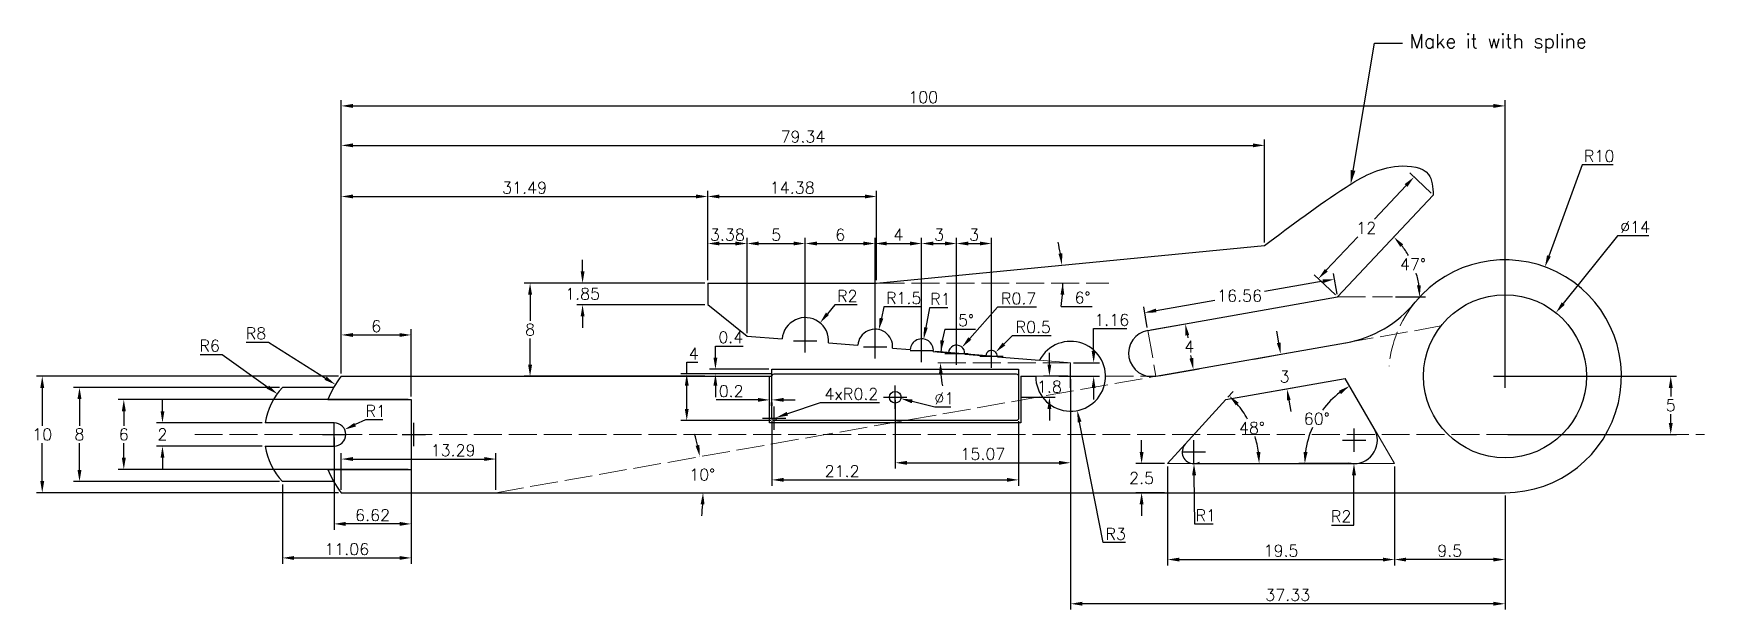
# Model space of a CAD drawing. Header units: millimetres. Extents: x 75 to 218, y 111 to 160.
import ezdxf
from ezdxf import colors
from ezdxf.entities.mleader import LeaderData, LeaderLine
from ezdxf.math import Vec2, Vec3

# ---------------------------------------------------------------- set-up
doc = ezdxf.new("R2010")
doc.units = ezdxf.units.MM
doc.linetypes.add('ACAD_ISO02W100', pattern=[15, 12, -3])
doc.layers.add('Dim', color=251, linetype='Continuous', lineweight=0)
doc.styles.get("Standard").update_dxf_attribs({"font": 'simplex.shx'})
doc.dimstyles.new('ISO-25', dxfattribs={"dimscale": 0.4, "dimtxt": 2.5, "dimasz": 2.5, "dimexe": 1.25, "dimexo": 0.625, "dimtad": 1, "dimtih": 1, "dimtoh": 1, "dimdsep": 46, "dimtxsty": 'Standard', "dimcen": 2.5, "dimadec": 0, "dimazin": 0, "dimtfac": 1, "dimtofl": 0, "dimtmove": 0, "dimatfit": 3, "dimfxl": 1, "dimarcsym": 0})

msp = doc.modelspace()

# ---------------------------------------------------------------- blocks, each defined once
blk = doc.blocks.new('*D64')
at = {"layer": 'Defpoints', "color": 0, "transparency": 16777216}
for p in [(201, 154.22), (101, 131), (201, 131)]:
    blk.add_point(p, dxfattribs=at)
at = {"layer": 'Dim', "color": 0, "lineweight": -2, "transparency": 16777216}
for p, q in [((101, 131.25), (101, 154.72)), ((102, 154.22), (200, 154.22)), ((201, 131.25), (201, 154.72))]:
    blk.add_line(p, q, dxfattribs=at)
at = {"layer": 'Dim', "color": 0, "transparency": 16777216}
for points in [[(102, 154.39), (102, 154.05), (101, 154.22)], [(200, 154.39), (200, 154.05), (201, 154.22)]]:
    blk.add_solid(points, dxfattribs=at)
at = {"layer": 'Dim', "color": 0, "transparency": 16777216, "insert": (151, 154.97), "char_height": 1, "attachment_point": 5}
blk.add_mtext('100', dxfattribs=at)
blk = doc.blocks.new('*D65')
at = {"layer": 'Defpoints', "color": 0, "transparency": 16777216}
for p in [(201, 131), (201, 126), (215.24, 126)]:
    blk.add_point(p, dxfattribs=at)
at = {"layer": 'Dim', "color": 0, "lineweight": -2, "transparency": 16777216}
for p, q in [((201.25, 131), (215.74, 131)), ((215.24, 130), (215.24, 129.25)), ((215.24, 127), (215.24, 127.75)), ((201.25, 126), (215.74, 126))]:
    blk.add_line(p, q, dxfattribs=at)
at = {"layer": 'Dim', "color": 0, "transparency": 16777216}
for points in [[(215.07, 130), (215.41, 130), (215.24, 131)], [(215.07, 127), (215.41, 127), (215.24, 126)]]:
    blk.add_solid(points, dxfattribs=at)
at = {"layer": 'Dim', "color": 0, "transparency": 16777216, "insert": (215.24, 128.5), "char_height": 1, "attachment_point": 5}
blk.add_mtext('5', dxfattribs=at)
blk = doc.blocks.new('*D66')
at = {"layer": 'Defpoints', "color": 0, "transparency": 16777216}
for p in [(204.43, 140.39), (201, 131)]:
    blk.add_point(p, dxfattribs=at)
at = {"layer": 'Dim', "color": 0, "lineweight": -2, "transparency": 16777216}
for p, q in [((207.63, 149.16), (204.77, 141.33)), ((210.3, 149.16), (207.63, 149.16)), ((200, 131), (202, 131)), ((201, 130), (201, 132))]:
    blk.add_line(p, q, dxfattribs=at)
at = {"layer": 'Dim', "color": 0, "transparency": 16777216}
blk.add_solid([(204.61, 141.39), (204.93, 141.28), (204.43, 140.39)], dxfattribs=at)
at = {"layer": 'Dim', "color": 0, "transparency": 16777216, "insert": (209.09, 149.91), "char_height": 1, "attachment_point": 5}
blk.add_mtext('R10', dxfattribs=at)
blk = doc.blocks.new('*D67')
at = {"layer": 'Defpoints', "color": 0, "transparency": 16777216}
for p in [(205.38, 136.46), (196.62, 125.54)]:
    blk.add_point(p, dxfattribs=at)
at = {"layer": 'Dim', "color": 0, "lineweight": -2, "transparency": 16777216}
for p, q in [((210.67, 143.07), (206, 137.24)), ((213.37, 143.07), (210.67, 143.07)), ((200, 131), (202, 131)), ((201, 130), (201, 132))]:
    blk.add_line(p, q, dxfattribs=at)
at = {"layer": 'Dim', "color": 0, "transparency": 16777216}
blk.add_solid([(205.87, 137.35), (206.13, 137.14), (205.38, 136.46)], dxfattribs=at)
at = {"layer": 'Dim', "color": 0, "transparency": 16777216, "insert": (212.18, 143.82), "char_height": 1, "attachment_point": 5}
blk.add_mtext('∅14', dxfattribs=at)
blk = doc.blocks.new('*D68')
at = {"layer": 'Defpoints', "color": 0, "transparency": 16777216}
for p in [(101, 131), (75.3, 121), (101, 121)]:
    blk.add_point(p, dxfattribs=at)
at = {"layer": 'Dim', "color": 0, "lineweight": -2, "transparency": 16777216}
for p, q in [((100.75, 131), (74.8, 131)), ((75.3, 130), (75.3, 126.75)), ((75.3, 122), (75.3, 125.25)), ((100.75, 121), (74.8, 121))]:
    blk.add_line(p, q, dxfattribs=at)
at = {"layer": 'Dim', "color": 0, "transparency": 16777216}
for points in [[(75.13, 130), (75.47, 130), (75.3, 131)], [(75.13, 122), (75.47, 122), (75.3, 121)]]:
    blk.add_solid(points, dxfattribs=at)
at = {"layer": 'Dim', "color": 0, "transparency": 16777216, "insert": (75.3, 126), "char_height": 1, "attachment_point": 5}
blk.add_mtext('10', dxfattribs=at)
blk = doc.blocks.new('*D70')
at = {"layer": 'Defpoints', "color": 0, "transparency": 16777216}
for p in [(107, 129), (82.31, 123), (107, 123)]:
    blk.add_point(p, dxfattribs=at)
at = {"layer": 'Dim', "color": 0, "lineweight": -2, "transparency": 16777216}
for p, q in [((106.75, 129), (81.81, 129)), ((82.31, 128), (82.31, 126.75)), ((82.31, 124), (82.31, 125.25)), ((106.75, 123), (81.81, 123))]:
    blk.add_line(p, q, dxfattribs=at)
at = {"layer": 'Dim', "color": 0, "transparency": 16777216}
for points in [[(82.14, 128), (82.48, 128), (82.31, 129)], [(82.14, 124), (82.48, 124), (82.31, 123)]]:
    blk.add_solid(points, dxfattribs=at)
at = {"layer": 'Dim', "color": 0, "transparency": 16777216, "insert": (82.31, 126), "char_height": 1, "attachment_point": 5}
blk.add_mtext('6', dxfattribs=at)
blk = doc.blocks.new('*D72')
at = {"layer": 'Defpoints', "color": 0, "transparency": 16777216}
for p in [(107, 134.55), (101, 131), (107, 129)]:
    blk.add_point(p, dxfattribs=at)
at = {"layer": 'Dim', "color": 0, "lineweight": -2, "transparency": 16777216}
for p, q in [((101, 131.25), (101, 135.05)), ((107, 129.25), (107, 135.05)), ((102, 134.55), (106, 134.55))]:
    blk.add_line(p, q, dxfattribs=at)
at = {"layer": 'Dim', "color": 0, "transparency": 16777216}
for points in [[(102, 134.71), (102, 134.38), (101, 134.55)], [(106, 134.71), (106, 134.38), (107, 134.55)]]:
    blk.add_solid(points, dxfattribs=at)
at = {"layer": 'Dim', "color": 0, "transparency": 16777216, "insert": (104, 135.3), "char_height": 1, "attachment_point": 5}
blk.add_mtext('6', dxfattribs=at)
blk = doc.blocks.new('*D74')
at = {"layer": 'Defpoints', "color": 0, "transparency": 16777216}
for p in [(100.49, 130.29), (107.24, 126)]:
    blk.add_point(p, dxfattribs=at)
at = {"layer": 'Dim', "color": 0, "lineweight": -2, "transparency": 16777216}
for p, q in [((92.83, 133.94), (94.75, 133.94)), ((94.75, 133.94), (99.65, 130.83)), ((107.24, 125), (107.24, 127)), ((106.24, 126), (108.24, 126))]:
    blk.add_line(p, q, dxfattribs=at)
at = {"layer": 'Dim', "color": 0, "transparency": 16777216}
blk.add_solid([(99.74, 130.97), (99.56, 130.69), (100.49, 130.29)], dxfattribs=at)
at = {"layer": 'Dim', "color": 0, "transparency": 16777216, "insert": (93.67, 134.69), "char_height": 1, "attachment_point": 5}
blk.add_mtext('R8', dxfattribs=at)
blk = doc.blocks.new('*D75')
at = {"layer": 'Defpoints', "color": 0, "transparency": 16777216}
for p in [(107, 123), (95.94, 121.96), (107, 115.4)]:
    blk.add_point(p, dxfattribs=at)
at = {"layer": 'Dim', "color": 0, "lineweight": -2, "transparency": 16777216}
for p, q in [((107, 122.75), (107, 114.9)), ((95.94, 121.71), (95.94, 114.9)), ((96.94, 115.4), (106, 115.4))]:
    blk.add_line(p, q, dxfattribs=at)
at = {"layer": 'Dim', "color": 0, "transparency": 16777216}
for points in [[(96.94, 115.56), (96.94, 115.23), (95.94, 115.4)], [(106, 115.56), (106, 115.23), (107, 115.4)]]:
    blk.add_solid(points, dxfattribs=at)
at = {"layer": 'Dim', "color": 0, "transparency": 16777216, "insert": (101.47, 116.15), "char_height": 1, "attachment_point": 5}
blk.add_mtext('11.06', dxfattribs=at)
blk = doc.blocks.new('*D77')
at = {"layer": 'Defpoints', "color": 0, "transparency": 16777216}
for p in [(78.5, 130.04), (95.94, 130.04), (95.94, 121.96)]:
    blk.add_point(p, dxfattribs=at)
at = {"layer": 'Dim', "color": 0, "lineweight": -2, "transparency": 16777216}
for p, q in [((95.69, 130.04), (78, 130.04)), ((78.5, 129.04), (78.5, 126.75)), ((78.5, 122.96), (78.5, 125.25)), ((95.69, 121.96), (78, 121.96))]:
    blk.add_line(p, q, dxfattribs=at)
at = {"layer": 'Dim', "color": 0, "transparency": 16777216}
for points in [[(78.33, 129.04), (78.67, 129.04), (78.5, 130.04)], [(78.33, 122.96), (78.67, 122.96), (78.5, 121.96)]]:
    blk.add_solid(points, dxfattribs=at)
at = {"layer": 'Dim', "color": 0, "transparency": 16777216, "insert": (78.5, 126), "char_height": 1, "attachment_point": 5}
blk.add_mtext('8', dxfattribs=at)
blk = doc.blocks.new('*D78')
at = {"layer": 'Defpoints', "color": 0, "transparency": 16777216}
for p in [(94.46, 127), (85.63, 125), (94.46, 125)]:
    blk.add_point(p, dxfattribs=at)
at = {"layer": 'Dim', "color": 0, "lineweight": -2, "transparency": 16777216}
for p, q in [((85.63, 128), (85.63, 129)), ((94.21, 127), (85.13, 127)), ((94.21, 125), (85.13, 125)), ((85.63, 124), (85.63, 123))]:
    blk.add_line(p, q, dxfattribs=at)
at = {"layer": 'Dim', "color": 0, "transparency": 16777216}
for points in [[(85.47, 128), (85.8, 128), (85.63, 127)], [(85.47, 124), (85.8, 124), (85.63, 125)]]:
    blk.add_solid(points, dxfattribs=at)
at = {"layer": 'Dim', "color": 0, "transparency": 16777216, "insert": (85.63, 126), "char_height": 1, "attachment_point": 5}
blk.add_mtext('2', dxfattribs=at)
blk = doc.blocks.new('*D79')
at = {"layer": 'Defpoints', "color": 0, "transparency": 16777216}
for p in [(95.49, 129.49), (100.38, 126)]:
    blk.add_point(p, dxfattribs=at)
at = {"layer": 'Dim', "color": 0, "lineweight": -2, "transparency": 16777216}
for p, q in [((88.88, 132.87), (90.75, 132.87)), ((90.75, 132.87), (94.68, 130.07)), ((100.38, 125), (100.38, 127)), ((99.38, 126), (101.38, 126))]:
    blk.add_line(p, q, dxfattribs=at)
at = {"layer": 'Dim', "color": 0, "transparency": 16777216}
blk.add_solid([(94.78, 130.2), (94.58, 129.93), (95.49, 129.49)], dxfattribs=at)
at = {"layer": 'Dim', "color": 0, "transparency": 16777216, "insert": (89.69, 133.62), "char_height": 1, "attachment_point": 5}
blk.add_mtext('R6', dxfattribs=at)
blk = doc.blocks.new('*D80')
at = {"layer": 'Defpoints', "color": 0, "transparency": 16777216}
for p in [(100.38, 126), (107, 126), (100.38, 118.32)]:
    blk.add_point(p, dxfattribs=at)
at = {"layer": 'Dim', "color": 0, "lineweight": -2, "transparency": 16777216}
for p, q in [((100.38, 125.75), (100.38, 117.82)), ((107, 125.75), (107, 117.82)), ((106, 118.32), (101.38, 118.32))]:
    blk.add_line(p, q, dxfattribs=at)
at = {"layer": 'Dim', "color": 0, "transparency": 16777216}
for points in [[(101.38, 118.49), (101.38, 118.15), (100.38, 118.32)], [(106, 118.49), (106, 118.15), (107, 118.32)]]:
    blk.add_solid(points, dxfattribs=at)
at = {"layer": 'Dim', "color": 0, "transparency": 16777216, "insert": (103.69, 119.07), "char_height": 1, "attachment_point": 5}
blk.add_mtext('6.62', dxfattribs=at)
blk = doc.blocks.new('*D81')
at = {"layer": 'Defpoints', "color": 0, "transparency": 16777216}
for p in [(101.28, 126.42), (100.38, 126)]:
    blk.add_point(p, dxfattribs=at)
at = {"layer": 'Dim', "color": 0, "lineweight": -2, "transparency": 16777216}
for p, q in [((100.38, 125), (100.38, 127)), ((103.09, 127.27), (102.19, 126.85)), ((104.58, 127.27), (103.09, 127.27)), ((99.38, 126), (101.38, 126))]:
    blk.add_line(p, q, dxfattribs=at)
at = {"layer": 'Dim', "color": 0, "transparency": 16777216}
blk.add_solid([(102.12, 127), (102.26, 126.69), (101.28, 126.42)], dxfattribs=at)
at = {"layer": 'Dim', "color": 0, "transparency": 16777216, "insert": (103.96, 128.02), "char_height": 1, "attachment_point": 5}
blk.add_mtext('R1', dxfattribs=at)
blk = doc.blocks.new('*D82')
at = {"layer": 'Defpoints', "color": 0, "transparency": 16777216}
for p in [(114.29, 123.89), (101, 121), (114.29, 121)]:
    blk.add_point(p, dxfattribs=at)
at = {"layer": 'Dim', "color": 0, "lineweight": -2, "transparency": 16777216}
for p, q in [((101, 121.25), (101, 124.39)), ((102, 123.89), (113.29, 123.89)), ((114.29, 121.25), (114.29, 124.39))]:
    blk.add_line(p, q, dxfattribs=at)
at = {"layer": 'Dim', "color": 0, "transparency": 16777216}
for points in [[(102, 124.06), (102, 123.73), (101, 123.89)], [(113.29, 124.06), (113.29, 123.73), (114.29, 123.89)]]:
    blk.add_solid(points, dxfattribs=at)
at = {"layer": 'Dim', "color": 0, "transparency": 16777216, "insert": (110.61, 124.64), "char_height": 1, "attachment_point": 5}
blk.add_mtext('13.29', dxfattribs=at)
blk = doc.blocks.new('*D83')
at = {"layer": 'Defpoints', "color": 0, "transparency": 16777216}
for p in [(171, 131), (101, 121), (114.29, 121), (132.05, 122.03), (201, 121)]:
    blk.add_point(p, dxfattribs=at)
at = {"layer": 'Dim', "color": 0, "lineweight": -2, "transparency": 16777216}
for start, end in [(13.2213, 16.4426), (353.5574, 356.7787)]:
    blk.add_arc((114.29, 121), 17.79, start, end, dxfattribs=at)
at = {"layer": 'Dim', "color": 0, "transparency": 16777216}
for points in [[(131.77, 125.1), (131.44, 125.03), (131.81, 124.09)], [(131.88, 120.01), (132.21, 120), (132.08, 121)]]:
    blk.add_solid(points, dxfattribs=at)
at = {"layer": 'Dim', "color": 0, "transparency": 16777216, "insert": (132.01, 122.55), "char_height": 1, "attachment_point": 5}
blk.add_mtext('10°', dxfattribs=at)
blk = doc.blocks.new('*D84')
at = {"layer": 'Defpoints', "color": 0, "transparency": 16777216}
for p in [(132.49, 139), (117.22, 131), (132.49, 131)]:
    blk.add_point(p, dxfattribs=at)
at = {"layer": 'Dim', "color": 0, "lineweight": -2, "transparency": 16777216}
for p, q in [((132.24, 139), (116.72, 139)), ((117.22, 138), (117.22, 135.75)), ((117.22, 132), (117.22, 134.25)), ((132.24, 131), (116.72, 131))]:
    blk.add_line(p, q, dxfattribs=at)
at = {"layer": 'Dim', "color": 0, "transparency": 16777216}
for points in [[(117.05, 138), (117.39, 138), (117.22, 139)], [(117.05, 132), (117.39, 132), (117.22, 131)]]:
    blk.add_solid(points, dxfattribs=at)
at = {"layer": 'Dim', "color": 0, "transparency": 16777216, "insert": (117.22, 135), "char_height": 1, "attachment_point": 5}
blk.add_mtext('8', dxfattribs=at)
blk = doc.blocks.new('*D85')
at = {"layer": 'Defpoints', "color": 0, "transparency": 16777216}
for p in [(170.31, 134.94), (171, 131), (174.22, 131.57)]:
    blk.add_point(p, dxfattribs=at)
at = {"layer": 'Dim', "color": 0, "lineweight": -2, "transparency": 16777216}
for p, q in [((170.55, 134.98), (174.02, 135.59)), ((173.7, 134.52), (173.74, 134.29)), ((174.05, 132.55), (174, 132.79)), ((171.25, 131.04), (174.71, 131.65))]:
    blk.add_line(p, q, dxfattribs=at)
at = {"layer": 'Dim', "color": 0, "transparency": 16777216}
for points in [[(173.86, 134.55), (173.53, 134.49), (173.52, 135.51)], [(174.21, 132.58), (173.88, 132.52), (174.22, 131.57)]]:
    blk.add_solid(points, dxfattribs=at)
at = {"layer": 'Dim', "color": 0, "transparency": 16777216, "insert": (173.87, 133.54), "char_height": 1, "attachment_point": 5}
blk.add_mtext('4', dxfattribs=at)
blk = doc.blocks.new('*D86')
at = {"layer": 'Defpoints', "color": 0, "transparency": 16777216}
for p in [(186.34, 139.34), (186.61, 137.81), (170.31, 134.94)]:
    blk.add_point(p, dxfattribs=at)
at = {"layer": 'Dim', "color": 0, "lineweight": -2, "transparency": 16777216}
for p, q in [((186.57, 138.06), (186.25, 139.84)), ((185.36, 139.17), (180.32, 138.28)), ((170.26, 135.19), (169.95, 136.96)), ((171.02, 136.64), (176.06, 137.53))]:
    blk.add_line(p, q, dxfattribs=at)
at = {"layer": 'Dim', "color": 0, "transparency": 16777216}
for points in [[(185.33, 139.33), (185.39, 139.01), (186.34, 139.34)], [(170.99, 136.81), (171.05, 136.48), (170.04, 136.47)]]:
    blk.add_solid(points, dxfattribs=at)
at = {"layer": 'Dim', "color": 0, "transparency": 16777216, "insert": (178.19, 137.91), "char_height": 1, "attachment_point": 5}
blk.add_mtext('16.56', dxfattribs=at)
blk = doc.blocks.new('*D87')
at = {"layer": 'Defpoints', "color": 0, "transparency": 16777216}
for p in [(194.83, 146.56), (193.41, 139.71), (186.61, 137.81), (186.61, 137.81), (191.34, 137.81)]:
    blk.add_point(p, dxfattribs=at)
at = {"layer": 'Dim', "color": 0, "lineweight": -2, "transparency": 16777216}
blk.add_line((191.59, 137.81), (194.17, 137.81), dxfattribs=at)
for start, end in [(30.2025, 38.6312), (8.1247, 16.8898)]:
    blk.add_arc((186.61, 137.81), 7.06, start, end, dxfattribs=at)
at = {"layer": 'Dim', "color": 0, "transparency": 16777216}
for points in [[(192, 142.11), (192.25, 142.33), (191.45, 142.96)], [(193.76, 138.82), (193.43, 138.8), (193.67, 137.81)]]:
    blk.add_solid(points, dxfattribs=at)
at = {"layer": 'Dim', "color": 0, "transparency": 16777216, "insert": (193.09, 140.61), "char_height": 1, "attachment_point": 5}
blk.add_mtext('47°', dxfattribs=at)
blk = doc.blocks.new('*D88')
at = {"layer": 'Defpoints', "color": 0, "transparency": 16777216}
for p in [(193.18, 148.11), (194.83, 146.56), (186.61, 137.81)]:
    blk.add_point(p, dxfattribs=at)
at = {"layer": 'Dim', "color": 0, "lineweight": -2, "transparency": 16777216}
for p, q in [((194.65, 146.73), (192.81, 148.46)), ((192.49, 147.38), (189.77, 144.49)), ((185.64, 140.1), (188.36, 142.99)), ((186.43, 137.99), (184.59, 139.71))]:
    blk.add_line(p, q, dxfattribs=at)
at = {"layer": 'Dim', "color": 0, "transparency": 16777216}
for points in [[(192.37, 147.5), (192.61, 147.27), (193.18, 148.11)], [(185.52, 140.21), (185.76, 139.99), (184.95, 139.37)]]:
    blk.add_solid(points, dxfattribs=at)
at = {"layer": 'Dim', "color": 0, "transparency": 16777216, "insert": (189.07, 143.74), "char_height": 1, "attachment_point": 5}
blk.add_mtext('12', dxfattribs=at)
blk = doc.blocks.new('*D89')
at = {"layer": 'Defpoints', "color": 0, "transparency": 16777216}
for p in [(132.49, 146.44), (132.49, 139), (101, 131)]:
    blk.add_point(p, dxfattribs=at)
at = {"layer": 'Dim', "color": 0, "lineweight": -2, "transparency": 16777216}
for p, q in [((101, 131.25), (101, 146.94)), ((132.49, 139.25), (132.49, 146.94)), ((102, 146.44), (131.49, 146.44))]:
    blk.add_line(p, q, dxfattribs=at)
at = {"layer": 'Dim', "color": 0, "transparency": 16777216}
for points in [[(102, 146.61), (102, 146.28), (101, 146.44)], [(131.49, 146.61), (131.49, 146.28), (132.49, 146.44)]]:
    blk.add_solid(points, dxfattribs=at)
at = {"layer": 'Dim', "color": 0, "transparency": 16777216, "insert": (116.75, 147.19), "char_height": 1, "attachment_point": 5}
blk.add_mtext('31.49', dxfattribs=at)
blk = doc.blocks.new('*D90')
at = {"layer": 'Defpoints', "color": 0, "transparency": 16777216}
for p in [(132.49, 139), (121.73, 137.15), (132.49, 137.15)]:
    blk.add_point(p, dxfattribs=at)
at = {"layer": 'Dim', "color": 0, "lineweight": -2, "transparency": 16777216}
for p, q in [((121.73, 140), (121.73, 141)), ((132.24, 139), (121.23, 139)), ((132.24, 137.15), (121.23, 137.15)), ((121.73, 136.15), (121.73, 135.15))]:
    blk.add_line(p, q, dxfattribs=at)
at = {"layer": 'Dim', "color": 0, "transparency": 16777216}
for points in [[(121.57, 140), (121.9, 140), (121.73, 139)], [(121.57, 136.15), (121.9, 136.15), (121.73, 137.15)]]:
    blk.add_solid(points, dxfattribs=at)
at = {"layer": 'Dim', "color": 0, "transparency": 16777216, "insert": (121.73, 138.08), "char_height": 1, "attachment_point": 5}
blk.add_mtext('1.85', dxfattribs=at)
blk = doc.blocks.new('*D91')
at = {"layer": 'Defpoints', "color": 0, "transparency": 16777216}
for p in [(147, 146.44), (132.49, 139), (147, 139)]:
    blk.add_point(p, dxfattribs=at)
at = {"layer": 'Dim', "color": 0, "lineweight": -2, "transparency": 16777216}
for p, q in [((132.49, 139.25), (132.49, 146.94)), ((147, 139.25), (147, 146.94)), ((133.49, 146.44), (146, 146.44))]:
    blk.add_line(p, q, dxfattribs=at)
at = {"layer": 'Dim', "color": 0, "transparency": 16777216}
for points in [[(133.49, 146.61), (133.49, 146.28), (132.49, 146.44)], [(146, 146.61), (146, 146.28), (147, 146.44)]]:
    blk.add_solid(points, dxfattribs=at)
at = {"layer": 'Dim', "color": 0, "transparency": 16777216, "insert": (139.75, 147.19), "char_height": 1, "attachment_point": 5}
blk.add_mtext('14.38', dxfattribs=at)
blk = doc.blocks.new('*D93')
at = {"layer": 'Defpoints', "color": 0, "transparency": 16777216}
for p in [(180.34, 142.24), (162.96, 140.03), (147, 139), (147, 139), (166.94, 139)]:
    blk.add_point(p, dxfattribs=at)
at = {"layer": 'Dim', "color": 0, "lineweight": -2, "transparency": 16777216}
blk.add_line((162.87, 137), (165.51, 137), dxfattribs=at)
for start, end in [(9.1404, 12.7231), (352.831, 0), (352.8345, 356.4173)]:
    blk.add_arc((147, 139), 15.99, start, end, dxfattribs=at)
at = {"layer": 'Dim', "color": 0, "transparency": 16777216}
for points in [[(162.96, 141.56), (162.63, 141.52), (162.92, 140.55)], [(162.8, 138.01), (163.13, 138), (162.99, 139)]]:
    blk.add_solid(points, dxfattribs=at)
at = {"layer": 'Dim', "color": 0, "transparency": 16777216, "insert": (164.69, 137.75), "char_height": 1, "attachment_point": 5}
blk.add_mtext('6°', dxfattribs=at)
blk = doc.blocks.new('*D94')
at = {"layer": 'Defpoints', "color": 0, "transparency": 16777216}
for p in [(180.34, 150.83), (180.34, 142.24), (101, 131)]:
    blk.add_point(p, dxfattribs=at)
at = {"layer": 'Dim', "color": 0, "lineweight": -2, "transparency": 16777216}
for p, q in [((101, 131.25), (101, 151.33)), ((102, 150.83), (179.34, 150.83)), ((180.34, 142.49), (180.34, 151.33))]:
    blk.add_line(p, q, dxfattribs=at)
at = {"layer": 'Dim', "color": 0, "transparency": 16777216}
for points in [[(102, 151), (102, 150.67), (101, 150.83)], [(179.34, 151), (179.34, 150.67), (180.34, 150.83)]]:
    blk.add_solid(points, dxfattribs=at)
at = {"layer": 'Dim', "color": 0, "transparency": 16777216, "insert": (140.67, 151.58), "char_height": 1, "attachment_point": 5}
blk.add_mtext('79.34', dxfattribs=at)
blk = doc.blocks.new('*D95')
at = {"layer": 'Defpoints', "color": 0, "transparency": 16777216}
for p in [(135.87, 142.4), (132.49, 139), (135.87, 134.45)]:
    blk.add_point(p, dxfattribs=at)
at = {"layer": 'Dim', "color": 0, "lineweight": -2, "transparency": 16777216}
for p, q in [((132.49, 139.25), (132.49, 142.9)), ((133.49, 142.4), (134.87, 142.4)), ((135.87, 134.7), (135.87, 142.9))]:
    blk.add_line(p, q, dxfattribs=at)
at = {"layer": 'Dim', "color": 0, "transparency": 16777216}
for points in [[(133.49, 142.57), (133.49, 142.24), (132.49, 142.4)], [(134.87, 142.57), (134.87, 142.24), (135.87, 142.4)]]:
    blk.add_solid(points, dxfattribs=at)
at = {"layer": 'Dim', "color": 0, "transparency": 16777216, "insert": (134.18, 143.15), "char_height": 1, "attachment_point": 5}
blk.add_mtext('3.38', dxfattribs=at)
blk = doc.blocks.new('*D96')
at = {"layer": 'Defpoints', "color": 0, "transparency": 16777216}
for p in [(163.67, 131), (201, 121), (163.67, 111.46)]:
    blk.add_point(p, dxfattribs=at)
at = {"layer": 'Dim', "color": 0, "lineweight": -2, "transparency": 16777216}
for p, q in [((163.67, 130.75), (163.67, 110.96)), ((201, 120.75), (201, 110.96)), ((200, 111.46), (164.67, 111.46))]:
    blk.add_line(p, q, dxfattribs=at)
at = {"layer": 'Dim', "color": 0, "transparency": 16777216}
for points in [[(164.67, 111.63), (164.67, 111.3), (163.67, 111.46)], [(200, 111.63), (200, 111.3), (201, 111.46)]]:
    blk.add_solid(points, dxfattribs=at)
at = {"layer": 'Dim', "color": 0, "transparency": 16777216, "insert": (182.33, 112.21), "char_height": 1, "attachment_point": 5}
blk.add_mtext('37.33', dxfattribs=at)
blk = doc.blocks.new('*D97')
at = {"layer": 'Defpoints', "color": 0, "transparency": 16777216}
for p in [(163.67, 131), (164.25, 128.06)]:
    blk.add_point(p, dxfattribs=at)
at = {"layer": 'Dim', "color": 0, "lineweight": -2, "transparency": 16777216}
for p, q in [((162.67, 131), (164.67, 131)), ((163.67, 130), (163.67, 132)), ((166.46, 116.71), (164.44, 127.07)), ((168.38, 116.71), (166.46, 116.71))]:
    blk.add_line(p, q, dxfattribs=at)
at = {"layer": 'Dim', "color": 0, "transparency": 16777216}
blk.add_solid([(164.6, 127.11), (164.27, 127.04), (164.25, 128.06)], dxfattribs=at)
at = {"layer": 'Dim', "color": 0, "transparency": 16777216, "insert": (167.54, 117.46), "char_height": 1, "attachment_point": 5}
blk.add_mtext('R3', dxfattribs=at)
blk = doc.blocks.new('*D98')
at = {"layer": 'Defpoints', "color": 0, "transparency": 16777216}
for p in [(163.67, 132.16), (163.67, 131), (165.65, 131)]:
    blk.add_point(p, dxfattribs=at)
at = {"layer": 'Dim', "color": 0, "lineweight": -2, "transparency": 16777216}
for p, q in [((165.65, 133.16), (165.65, 135.09)), ((165.65, 135.09), (168.51, 135.09)), ((163.92, 132.16), (166.15, 132.16)), ((163.92, 131), (166.15, 131)), ((165.65, 130), (165.65, 129))]:
    blk.add_line(p, q, dxfattribs=at)
at = {"layer": 'Dim', "color": 0, "transparency": 16777216}
for points in [[(165.48, 133.16), (165.81, 133.16), (165.65, 132.16)], [(165.48, 130), (165.81, 130), (165.65, 131)]]:
    blk.add_solid(points, dxfattribs=at)
at = {"layer": 'Dim', "color": 0, "transparency": 16777216, "insert": (167.21, 135.84), "char_height": 1, "attachment_point": 5}
blk.add_mtext('1.16', dxfattribs=at)
blk = doc.blocks.new('*D100')
at = {"layer": 'Defpoints', "color": 0, "transparency": 16777216}
for p in [(151.74, 132.16), (152.48, 132.47), (157.37, 132.68), (161.01, 132.38), (163.67, 132.16)]:
    blk.add_point(p, dxfattribs=at)
at = {"layer": 'Dim', "color": 0, "lineweight": -2, "transparency": 16777216}
for p, q in [((152.86, 135.05), (155.5, 135.05)), ((157.12, 132.7), (152.02, 133.12))]:
    blk.add_line(p, q, dxfattribs=at)
for start, end in [(165.045, 175.2964), (165.0553, 170.1758), (185.1206, 190.2411)]:
    blk.add_arc((163.67, 132.16), 11.19, start, end, dxfattribs=at)
at = {"layer": 'Dim', "color": 0, "transparency": 16777216}
for points in [[(152.81, 134.05), (152.48, 134.09), (152.51, 133.08)], [(152.35, 131.16), (152.69, 131.17), (152.48, 132.16)]]:
    blk.add_solid(points, dxfattribs=at)
at = {"layer": 'Dim', "color": 0, "transparency": 16777216, "insert": (154.68, 135.8), "char_height": 1, "attachment_point": 5}
blk.add_mtext('5°', dxfattribs=at)
blk = doc.blocks.new('*D101')
at = {"layer": 'Defpoints', "color": 0, "transparency": 16777216}
for p in [(140.87, 142.4), (135.87, 134.45), (140.87, 134.04)]:
    blk.add_point(p, dxfattribs=at)
at = {"layer": 'Dim', "color": 0, "lineweight": -2, "transparency": 16777216}
for p, q in [((135.87, 134.7), (135.87, 142.9)), ((136.87, 142.4), (139.87, 142.4)), ((140.87, 134.29), (140.87, 142.9))]:
    blk.add_line(p, q, dxfattribs=at)
at = {"layer": 'Dim', "color": 0, "transparency": 16777216}
for points in [[(136.87, 142.57), (136.87, 142.24), (135.87, 142.4)], [(139.87, 142.57), (139.87, 142.24), (140.87, 142.4)]]:
    blk.add_solid(points, dxfattribs=at)
at = {"layer": 'Dim', "color": 0, "transparency": 16777216, "insert": (138.37, 143.15), "char_height": 1, "attachment_point": 5}
blk.add_mtext('5', dxfattribs=at)
blk = doc.blocks.new('*D102')
at = {"layer": 'Defpoints', "color": 0, "transparency": 16777216}
for p in [(146.87, 142.4), (140.87, 134.04), (146.87, 133.54)]:
    blk.add_point(p, dxfattribs=at)
at = {"layer": 'Dim', "color": 0, "lineweight": -2, "transparency": 16777216}
for p, q in [((140.87, 134.29), (140.87, 142.9)), ((141.87, 142.4), (145.87, 142.4)), ((146.87, 133.79), (146.87, 142.9))]:
    blk.add_line(p, q, dxfattribs=at)
at = {"layer": 'Dim', "color": 0, "transparency": 16777216}
for points in [[(141.87, 142.57), (141.87, 142.24), (140.87, 142.4)], [(145.87, 142.57), (145.87, 142.24), (146.87, 142.4)]]:
    blk.add_solid(points, dxfattribs=at)
at = {"layer": 'Dim', "color": 0, "transparency": 16777216, "insert": (143.87, 143.15), "char_height": 1, "attachment_point": 5}
blk.add_mtext('6', dxfattribs=at)
blk = doc.blocks.new('*D103')
at = {"layer": 'Defpoints', "color": 0, "transparency": 16777216}
for p in [(150.87, 142.4), (146.87, 133.54), (150.87, 133.22)]:
    blk.add_point(p, dxfattribs=at)
at = {"layer": 'Dim', "color": 0, "lineweight": -2, "transparency": 16777216}
for p, q in [((146.87, 133.79), (146.87, 142.9)), ((147.87, 142.4), (149.87, 142.4)), ((150.87, 133.47), (150.87, 142.9))]:
    blk.add_line(p, q, dxfattribs=at)
at = {"layer": 'Dim', "color": 0, "transparency": 16777216}
for points in [[(147.87, 142.57), (147.87, 142.24), (146.87, 142.4)], [(149.87, 142.57), (149.87, 142.24), (150.87, 142.4)]]:
    blk.add_solid(points, dxfattribs=at)
at = {"layer": 'Dim', "color": 0, "transparency": 16777216, "insert": (148.87, 143.15), "char_height": 1, "attachment_point": 5}
blk.add_mtext('4', dxfattribs=at)
blk = doc.blocks.new('*D104')
at = {"layer": 'Defpoints', "color": 0, "transparency": 16777216}
for p in [(153.87, 142.4), (150.87, 133.22), (153.87, 132.97)]:
    blk.add_point(p, dxfattribs=at)
at = {"layer": 'Dim', "color": 0, "lineweight": -2, "transparency": 16777216}
for p, q in [((150.87, 133.47), (150.87, 142.9)), ((151.87, 142.4), (152.87, 142.4)), ((153.87, 133.22), (153.87, 142.9))]:
    blk.add_line(p, q, dxfattribs=at)
at = {"layer": 'Dim', "color": 0, "transparency": 16777216}
for points in [[(151.87, 142.57), (151.87, 142.24), (150.87, 142.4)], [(152.87, 142.57), (152.87, 142.24), (153.87, 142.4)]]:
    blk.add_solid(points, dxfattribs=at)
at = {"layer": 'Dim', "color": 0, "transparency": 16777216, "insert": (152.37, 143.15), "char_height": 1, "attachment_point": 5}
blk.add_mtext('3', dxfattribs=at)
blk = doc.blocks.new('*D105')
at = {"layer": 'Defpoints', "color": 0, "transparency": 16777216}
for p in [(156.87, 142.4), (153.87, 132.97), (156.87, 132.72)]:
    blk.add_point(p, dxfattribs=at)
at = {"layer": 'Dim', "color": 0, "lineweight": -2, "transparency": 16777216}
for p, q in [((153.87, 133.22), (153.87, 142.9)), ((154.87, 142.4), (155.87, 142.4)), ((156.87, 132.97), (156.87, 142.9))]:
    blk.add_line(p, q, dxfattribs=at)
at = {"layer": 'Dim', "color": 0, "transparency": 16777216}
for points in [[(154.87, 142.57), (154.87, 142.24), (153.87, 142.4)], [(155.87, 142.57), (155.87, 142.24), (156.87, 142.4)]]:
    blk.add_solid(points, dxfattribs=at)
at = {"layer": 'Dim', "color": 0, "transparency": 16777216, "insert": (155.37, 143.15), "char_height": 1, "attachment_point": 5}
blk.add_mtext('3', dxfattribs=at)
blk = doc.blocks.new('*D106')
at = {"layer": 'Defpoints', "color": 0, "transparency": 16777216}
for p in [(142.14, 135.59), (140.87, 134.04)]:
    blk.add_point(p, dxfattribs=at)
at = {"layer": 'Dim', "color": 0, "lineweight": -2, "transparency": 16777216}
for p, q in [((143.4, 137.14), (142.77, 136.36)), ((145.32, 137.14), (143.4, 137.14)), ((140.87, 133.04), (140.87, 135.04)), ((139.87, 134.04), (141.87, 134.04))]:
    blk.add_line(p, q, dxfattribs=at)
at = {"layer": 'Dim', "color": 0, "transparency": 16777216}
blk.add_solid([(142.64, 136.47), (142.9, 136.26), (142.14, 135.59)], dxfattribs=at)
at = {"layer": 'Dim', "color": 0, "transparency": 16777216, "insert": (144.48, 137.89), "char_height": 1, "attachment_point": 5}
blk.add_mtext('R2', dxfattribs=at)
blk = doc.blocks.new('*D107')
at = {"layer": 'Defpoints', "color": 0, "transparency": 16777216}
for p in [(147.2, 135.01), (146.87, 133.54)]:
    blk.add_point(p, dxfattribs=at)
at = {"layer": 'Dim', "color": 0, "lineweight": -2, "transparency": 16777216}
for p, q in [((147.63, 136.96), (147.41, 135.99)), ((150.79, 136.96), (147.63, 136.96)), ((146.87, 132.54), (146.87, 134.54)), ((145.87, 133.54), (147.87, 133.54))]:
    blk.add_line(p, q, dxfattribs=at)
at = {"layer": 'Dim', "color": 0, "transparency": 16777216}
blk.add_solid([(147.25, 136.02), (147.58, 135.95), (147.2, 135.01)], dxfattribs=at)
at = {"layer": 'Dim', "color": 0, "transparency": 16777216, "insert": (149.33, 137.71), "char_height": 1, "attachment_point": 5}
blk.add_mtext('R1.5', dxfattribs=at)
blk = doc.blocks.new('*D108')
at = {"layer": 'Defpoints', "color": 0, "transparency": 16777216}
for p in [(151.05, 134.2), (150.87, 133.22)]:
    blk.add_point(p, dxfattribs=at)
at = {"layer": 'Dim', "color": 0, "lineweight": -2, "transparency": 16777216}
for p, q in [((151.53, 136.89), (151.23, 135.18)), ((153.11, 136.89), (151.53, 136.89)), ((150.87, 132.22), (150.87, 134.22)), ((149.87, 133.22), (151.87, 133.22))]:
    blk.add_line(p, q, dxfattribs=at)
at = {"layer": 'Dim', "color": 0, "transparency": 16777216}
blk.add_solid([(151.06, 135.21), (151.39, 135.16), (151.05, 134.2)], dxfattribs=at)
at = {"layer": 'Dim', "color": 0, "transparency": 16777216, "insert": (152.49, 137.64), "char_height": 1, "attachment_point": 5}
blk.add_mtext('R1', dxfattribs=at)
blk = doc.blocks.new('*D109')
at = {"layer": 'Defpoints', "color": 0, "transparency": 16777216}
for p in [(153.87, 132.97), (154.34, 133.49)]:
    blk.add_point(p, dxfattribs=at)
at = {"layer": 'Dim', "color": 0, "lineweight": -2, "transparency": 16777216}
for p, q in [((157.4, 136.93), (155.01, 134.24)), ((160.75, 136.93), (157.4, 136.93)), ((153.87, 131.97), (153.87, 133.97)), ((152.87, 132.97), (154.87, 132.97))]:
    blk.add_line(p, q, dxfattribs=at)
at = {"layer": 'Dim', "color": 0, "transparency": 16777216}
blk.add_solid([(154.88, 134.35), (155.13, 134.13), (154.34, 133.49)], dxfattribs=at)
at = {"layer": 'Dim', "color": 0, "transparency": 16777216, "insert": (159.2, 137.68), "char_height": 1, "attachment_point": 5}
blk.add_mtext('R0.7', dxfattribs=at)
blk = doc.blocks.new('*D110')
at = {"layer": 'Defpoints', "color": 0, "transparency": 16777216}
for p in [(156.87, 132.72), (157.23, 133.07)]:
    blk.add_point(p, dxfattribs=at)
at = {"layer": 'Dim', "color": 0, "lineweight": -2, "transparency": 16777216}
for p, q in [((156.87, 131.72), (156.87, 133.72)), ((158.66, 134.47), (157.94, 133.77)), ((162, 134.47), (158.66, 134.47)), ((155.87, 132.72), (157.87, 132.72))]:
    blk.add_line(p, q, dxfattribs=at)
at = {"layer": 'Dim', "color": 0, "transparency": 16777216}
blk.add_solid([(157.83, 133.89), (158.06, 133.65), (157.23, 133.07)], dxfattribs=at)
at = {"layer": 'Dim', "color": 0, "transparency": 16777216, "insert": (160.46, 135.22), "char_height": 1, "attachment_point": 5}
blk.add_mtext('R0.5', dxfattribs=at)
blk = doc.blocks.new('*D111')
at = {"layer": 'Defpoints', "color": 0, "transparency": 16777216}
for p in [(138, 127.4), (159.2, 127.4), (159.2, 122.1)]:
    blk.add_point(p, dxfattribs=at)
at = {"layer": 'Dim', "color": 0, "lineweight": -2, "transparency": 16777216}
for p, q in [((138, 127.15), (138, 121.6)), ((159.2, 127.15), (159.2, 121.6)), ((139, 122.1), (158.2, 122.1))]:
    blk.add_line(p, q, dxfattribs=at)
at = {"layer": 'Dim', "color": 0, "transparency": 16777216}
for points in [[(139, 122.27), (139, 121.94), (138, 122.1)], [(158.2, 122.27), (158.2, 121.94), (159.2, 122.1)]]:
    blk.add_solid(points, dxfattribs=at)
at = {"layer": 'Dim', "color": 0, "transparency": 16777216, "insert": (144.03, 122.85), "char_height": 1, "attachment_point": 5}
blk.add_mtext('21.2', dxfattribs=at)
blk = doc.blocks.new('*D112')
at = {"layer": 'Defpoints', "color": 0, "transparency": 16777216}
for p in [(137.8, 129), (138, 129), (138, 128.97)]:
    blk.add_point(p, dxfattribs=at)
at = {"layer": 'Dim', "color": 0, "lineweight": -2, "transparency": 16777216}
for p, q in [((136.8, 128.97), (133.2, 128.97)), ((137.8, 128.75), (137.8, 128.47)), ((138, 128.75), (138, 128.47)), ((139, 128.97), (140, 128.97))]:
    blk.add_line(p, q, dxfattribs=at)
at = {"layer": 'Dim', "color": 0, "transparency": 16777216}
for points in [[(136.8, 129.14), (136.8, 128.81), (137.8, 128.97)], [(139, 129.14), (139, 128.81), (138, 128.97)]]:
    blk.add_solid(points, dxfattribs=at)
at = {"layer": 'Dim', "color": 0, "transparency": 16777216, "insert": (134.5, 129.72), "char_height": 1, "attachment_point": 5}
blk.add_mtext('0.2', dxfattribs=at)
blk = doc.blocks.new('*D113')
at = {"layer": 'Defpoints', "color": 0, "transparency": 16777216}
for p in [(130.68, 131.2), (138.2, 131.2), (138.2, 127.2)]:
    blk.add_point(p, dxfattribs=at)
at = {"layer": 'Dim', "color": 0, "lineweight": -2, "transparency": 16777216}
for p, q in [((130.68, 131.2), (130.68, 132.2)), ((130.68, 132.2), (131.65, 132.2)), ((137.95, 131.2), (130.18, 131.2)), ((130.68, 128.2), (130.68, 130.2)), ((137.95, 127.2), (130.18, 127.2))]:
    blk.add_line(p, q, dxfattribs=at)
at = {"layer": 'Dim', "color": 0, "transparency": 16777216}
for points in [[(130.52, 130.2), (130.85, 130.2), (130.68, 131.2)], [(130.52, 128.2), (130.85, 128.2), (130.68, 127.2)]]:
    blk.add_solid(points, dxfattribs=at)
at = {"layer": 'Dim', "color": 0, "transparency": 16777216, "insert": (131.29, 132.95), "char_height": 1, "attachment_point": 5}
blk.add_mtext('4', dxfattribs=at)
blk = doc.blocks.new('*D114')
at = {"layer": 'Defpoints', "color": 0, "transparency": 16777216}
for p in [(148.11, 129.32), (149.09, 129.08)]:
    blk.add_point(p, dxfattribs=at)
at = {"layer": 'Dim', "color": 0, "lineweight": -2, "transparency": 16777216}
for p, q in [((148.6, 128.2), (148.6, 130.2)), ((147.6, 129.2), (149.6, 129.2)), ((152, 128.35), (150.06, 128.84)), ((153.39, 128.35), (152, 128.35))]:
    blk.add_line(p, q, dxfattribs=at)
at = {"layer": 'Dim', "color": 0, "transparency": 16777216}
blk.add_solid([(150.1, 129), (150.02, 128.68), (149.09, 129.08)], dxfattribs=at)
at = {"layer": 'Dim', "color": 0, "transparency": 16777216, "insert": (152.82, 129.1), "char_height": 1, "attachment_point": 5}
blk.add_mtext('∅1', dxfattribs=at)
blk = doc.blocks.new('*D115')
at = {"layer": 'Defpoints', "color": 0, "transparency": 16777216}
for p in [(163.67, 131), (159.2, 129.2), (161.85, 129.2)]:
    blk.add_point(p, dxfattribs=at)
at = {"layer": 'Dim', "color": 0, "lineweight": -2, "transparency": 16777216}
for p, q in [((161.85, 132), (161.85, 133)), ((163.42, 131), (161.35, 131)), ((159.45, 129.2), (162.35, 129.2)), ((161.85, 128.2), (161.85, 127.2))]:
    blk.add_line(p, q, dxfattribs=at)
at = {"layer": 'Dim', "color": 0, "transparency": 16777216}
for points in [[(161.68, 132), (162.01, 132), (161.85, 131)], [(161.68, 128.2), (162.01, 128.2), (161.85, 129.2)]]:
    blk.add_solid(points, dxfattribs=at)
at = {"layer": 'Dim', "color": 0, "transparency": 16777216, "insert": (161.85, 130.1), "char_height": 1, "attachment_point": 5}
blk.add_mtext('1.8', dxfattribs=at)
blk = doc.blocks.new('*D116')
at = {"layer": 'Defpoints', "color": 0, "transparency": 16777216}
for p in [(163.67, 131), (148.6, 129.2), (163.67, 123.57)]:
    blk.add_point(p, dxfattribs=at)
at = {"layer": 'Dim', "color": 0, "lineweight": -2, "transparency": 16777216}
for p, q in [((163.67, 130.75), (163.67, 123.07)), ((148.6, 128.95), (148.6, 123.07)), ((149.6, 123.57), (162.67, 123.57))]:
    blk.add_line(p, q, dxfattribs=at)
at = {"layer": 'Dim', "color": 0, "transparency": 16777216}
for points in [[(149.6, 123.73), (149.6, 123.4), (148.6, 123.57)], [(162.67, 123.73), (162.67, 123.4), (163.67, 123.57)]]:
    blk.add_solid(points, dxfattribs=at)
at = {"layer": 'Dim', "color": 0, "transparency": 16777216, "insert": (156.13, 124.32), "char_height": 1, "attachment_point": 5}
blk.add_mtext('15.07', dxfattribs=at)
blk = doc.blocks.new('*D117')
at = {"layer": 'Defpoints', "color": 0, "transparency": 16777216}
for p in [(133.15, 131.2), (138, 131.6), (138.2, 131.2)]:
    blk.add_point(p, dxfattribs=at)
at = {"layer": 'Dim', "color": 0, "lineweight": -2, "transparency": 16777216}
for p, q in [((133.15, 132.6), (133.15, 133.6)), ((133.15, 133.6), (135.54, 133.6)), ((137.75, 131.6), (132.65, 131.6)), ((137.95, 131.2), (132.65, 131.2)), ((133.15, 130.2), (133.15, 129.2))]:
    blk.add_line(p, q, dxfattribs=at)
at = {"layer": 'Dim', "color": 0, "transparency": 16777216}
for points in [[(132.98, 132.6), (133.31, 132.6), (133.15, 131.6)], [(132.98, 130.2), (133.31, 130.2), (133.15, 131.2)]]:
    blk.add_solid(points, dxfattribs=at)
at = {"layer": 'Dim', "color": 0, "transparency": 16777216, "insert": (134.47, 134.35), "char_height": 1, "attachment_point": 5}
blk.add_mtext('0.4', dxfattribs=at)
blk = doc.blocks.new('*D118')
at = {"layer": 'Defpoints', "color": 0, "transparency": 16777216}
for p in [(138.2, 127.4), (138.39, 127.46)]:
    blk.add_point(p, dxfattribs=at)
at = {"layer": 'Dim', "color": 0, "lineweight": -2, "transparency": 16777216}
for p, q in [((138.2, 126.4), (138.2, 128.4)), ((142.15, 128.73), (139.34, 127.78)), ((147.26, 128.73), (142.15, 128.73)), ((137.2, 127.4), (139.2, 127.4))]:
    blk.add_line(p, q, dxfattribs=at)
blk.add_arc((138.2, 127.4), 0.2, 270, 18.5886, dxfattribs=at)
at = {"layer": 'Dim', "color": 0, "transparency": 16777216}
blk.add_solid([(139.28, 127.94), (139.39, 127.62), (138.39, 127.46)], dxfattribs=at)
at = {"layer": 'Dim', "color": 0, "transparency": 16777216, "insert": (144.83, 129.48), "char_height": 1, "attachment_point": 5}
blk.add_mtext('4xR0.2', dxfattribs=at)
blk = doc.blocks.new('*D119')
at = {"layer": 'Defpoints', "color": 0, "transparency": 16777216}
for p in [(191.5, 123.5), (201, 121), (191.5, 115.26)]:
    blk.add_point(p, dxfattribs=at)
at = {"layer": 'Dim', "color": 0, "lineweight": -2, "transparency": 16777216}
for p, q in [((191.5, 123.25), (191.5, 114.76)), ((201, 120.75), (201, 114.76)), ((200, 115.26), (192.5, 115.26))]:
    blk.add_line(p, q, dxfattribs=at)
at = {"layer": 'Dim', "color": 0, "transparency": 16777216}
for points in [[(192.5, 115.42), (192.5, 115.09), (191.5, 115.26)], [(200, 115.42), (200, 115.09), (201, 115.26)]]:
    blk.add_solid(points, dxfattribs=at)
at = {"layer": 'Dim', "color": 0, "transparency": 16777216, "insert": (196.25, 116.01), "char_height": 1, "attachment_point": 5}
blk.add_mtext('9.5', dxfattribs=at)
blk = doc.blocks.new('*D120')
at = {"layer": 'Defpoints', "color": 0, "transparency": 16777216}
for p in [(172, 123.5), (169.77, 121), (172, 121)]:
    blk.add_point(p, dxfattribs=at)
at = {"layer": 'Dim', "color": 0, "lineweight": -2, "transparency": 16777216}
for p, q in [((169.77, 124.5), (169.77, 125.5)), ((171.75, 123.5), (169.27, 123.5)), ((171.75, 121), (169.27, 121)), ((169.77, 120), (169.77, 119))]:
    blk.add_line(p, q, dxfattribs=at)
at = {"layer": 'Dim', "color": 0, "transparency": 16777216}
for points in [[(169.6, 124.5), (169.94, 124.5), (169.77, 123.5)], [(169.6, 120), (169.94, 120), (169.77, 121)]]:
    blk.add_solid(points, dxfattribs=at)
at = {"layer": 'Dim', "color": 0, "transparency": 16777216, "insert": (169.77, 122.25), "char_height": 1, "attachment_point": 5}
blk.add_mtext('2.5', dxfattribs=at)
blk = doc.blocks.new('*D121')
at = {"layer": 'Defpoints', "color": 0, "transparency": 16777216}
for p in [(172, 123.5), (191.5, 123.5), (191.5, 115.26)]:
    blk.add_point(p, dxfattribs=at)
at = {"layer": 'Dim', "color": 0, "lineweight": -2, "transparency": 16777216}
for p, q in [((172, 123.25), (172, 114.76)), ((191.5, 123.25), (191.5, 114.76)), ((173, 115.26), (190.5, 115.26))]:
    blk.add_line(p, q, dxfattribs=at)
at = {"layer": 'Dim', "color": 0, "transparency": 16777216}
for points in [[(173, 115.42), (173, 115.09), (172, 115.26)], [(190.5, 115.42), (190.5, 115.09), (191.5, 115.26)]]:
    blk.add_solid(points, dxfattribs=at)
at = {"layer": 'Dim', "color": 0, "transparency": 16777216, "insert": (181.75, 116.01), "char_height": 1, "attachment_point": 5}
blk.add_mtext('19.5', dxfattribs=at)
blk = doc.blocks.new('*D122')
at = {"layer": 'Defpoints', "color": 0, "transparency": 16777216}
for p in [(187.26, 130.82), (185.59, 128.45), (189.76, 126.5), (188.03, 123.5), (191.5, 123.5)]:
    blk.add_point(p, dxfattribs=at)
at = {"layer": 'Dim', "color": 0, "lineweight": -2, "transparency": 16777216}
blk.add_line((187.78, 123.5), (183.29, 123.5), dxfattribs=at)
for start, end in [(127.5076, 143.3571), (156.2865, 172.5592)]:
    blk.add_arc((191.5, 123.5), 7.71, start, end, dxfattribs=at)
at = {"layer": 'Dim', "color": 0, "transparency": 16777216}
for points in [[(186.72, 129.75), (186.9, 129.47), (187.64, 130.17)], [(184.03, 124.49), (183.69, 124.51), (183.79, 123.5)]]:
    blk.add_solid(points, dxfattribs=at)
at = {"layer": 'Dim', "color": 0, "transparency": 16777216, "insert": (184.82, 127.35), "char_height": 1, "attachment_point": 5}
blk.add_mtext('60°', dxfattribs=at)
blk = doc.blocks.new('*D123')
at = {"layer": 'Defpoints', "color": 0, "transparency": 16777216}
for p in [(179.15, 132.44), (179.67, 129.48), (182.25, 129.94)]:
    blk.add_point(p, dxfattribs=at)
at = {"layer": 'Dim', "color": 0, "lineweight": -2, "transparency": 16777216}
for p, q in [((181.55, 133.88), (181.38, 134.86)), ((179.4, 132.48), (182.22, 132.98)), ((179.92, 129.53), (182.74, 130.02)), ((182.42, 128.95), (182.59, 127.97))]:
    blk.add_line(p, q, dxfattribs=at)
at = {"layer": 'Dim', "color": 0, "transparency": 16777216}
for points in [[(181.72, 133.9), (181.39, 133.85), (181.73, 132.89)], [(182.58, 128.98), (182.26, 128.92), (182.25, 129.94)]]:
    blk.add_solid(points, dxfattribs=at)
at = {"layer": 'Dim', "color": 0, "transparency": 16777216, "insert": (182.06, 130.97), "char_height": 1, "attachment_point": 5}
blk.add_mtext('3', dxfattribs=at)
blk = doc.blocks.new('*D124')
at = {"layer": 'Defpoints', "color": 0, "transparency": 16777216}
for p in [(177, 129.01), (178.69, 127.66), (173.52, 125.17), (174.26, 123.5), (188.03, 123.5)]:
    blk.add_point(p, dxfattribs=at)
at = {"layer": 'Dim', "color": 0, "lineweight": -2, "transparency": 16777216}
blk.add_line((177.17, 129.2), (177.63, 129.7), dxfattribs=at)
for start, end in [(29.0125, 40.5099), (7.2808, 17.1287)]:
    blk.add_arc((172, 123.5), 7.87, start, end, dxfattribs=at)
at = {"layer": 'Dim', "color": 0, "transparency": 16777216}
for points in [[(177.87, 128.5), (178.11, 128.73), (177.29, 129.33)], [(179.98, 124.51), (179.64, 124.49), (179.87, 123.5)]]:
    blk.add_solid(points, dxfattribs=at)
at = {"layer": 'Dim', "color": 0, "transparency": 16777216, "insert": (179.25, 126.57), "char_height": 1, "attachment_point": 5}
blk.add_mtext('48°', dxfattribs=at)
blk = doc.blocks.new('*D125')
at = {"layer": 'Defpoints', "color": 0, "transparency": 16777216}
for p in [(174.26, 124.5), (174.27, 123.5)]:
    blk.add_point(p, dxfattribs=at)
at = {"layer": 'Dim', "color": 0, "lineweight": -2, "transparency": 16777216}
for p, q in [((174.26, 123.5), (174.26, 125.5)), ((173.26, 124.5), (175.26, 124.5)), ((174.33, 118.3), (174.28, 122.5)), ((175.91, 118.3), (174.33, 118.3))]:
    blk.add_line(p, q, dxfattribs=at)
blk.add_arc((174.26, 124.5), 1, 270, 299.3239, dxfattribs=at)
at = {"layer": 'Dim', "color": 0, "transparency": 16777216}
blk.add_solid([(174.45, 122.5), (174.11, 122.5), (174.27, 123.5)], dxfattribs=at)
at = {"layer": 'Dim', "color": 0, "transparency": 16777216, "insert": (175.29, 119.05), "char_height": 1, "attachment_point": 5}
blk.add_mtext('R1', dxfattribs=at)
blk = doc.blocks.new('*D126')
at = {"layer": 'Defpoints', "color": 0, "transparency": 16777216}
for p in [(188.03, 125.5), (188.02, 123.5)]:
    blk.add_point(p, dxfattribs=at)
at = {"layer": 'Dim', "color": 0, "lineweight": -2, "transparency": 16777216}
for p, q in [((188.03, 124.5), (188.03, 126.5)), ((187.03, 125.5), (189.03, 125.5)), ((188, 118.22), (188.02, 122.5)), ((186.09, 118.22), (188, 118.22))]:
    blk.add_line(p, q, dxfattribs=at)
blk.add_arc((188.03, 125.5), 2, 255.4443, 270, dxfattribs=at)
at = {"layer": 'Dim', "color": 0, "transparency": 16777216}
blk.add_solid([(187.85, 122.5), (188.19, 122.5), (188.02, 123.5)], dxfattribs=at)
at = {"layer": 'Dim', "color": 0, "transparency": 16777216, "insert": (186.92, 118.97), "char_height": 1, "attachment_point": 5}
blk.add_mtext('R2', dxfattribs=at)

# ---------------------------------------------------------------- dimensions: what is measured, and where the dimension line sits
at = {"layer": 'Dim'}
for base, p1, p2, picture, middle in [((201, 154.219), (101, 131), (201, 131), '*D64', (151, 154.219)), ((180.343, 150.833), (101, 131), (180.343, 142.244), '*D94', (140.671, 150.833)), ((135.875, 142.404), (132.491, 139), (135.875, 134.45), '*D95', (134.183, 142.404)), ((163.67, 123.566), (148.6, 129.2), (163.67, 131), '*D116', (156.135, 123.566)), ((163.67, 111.463), (201, 121), (163.67, 131), '*D96', (182.335, 111.463)), ((138, 128.974), (137.8, 129), (138, 129), '*D112', (134.502, 128.974)), ((159.2, 122.104), (138, 127.4), (159.2, 127.4), '*D111', (144.031, 122.104)), ((114.287, 123.894), (101, 121), (114.287, 121), '*D82', (110.613, 123.894))]:
    dim = msp.add_linear_dim(base=base, p1=p1, p2=p2, dimstyle='ISO-25', dxfattribs=at)
    dim.commit()
    dim.dimension.update_dxf_attribs({"geometry": picture, "text_midpoint": middle, "dimtype": 160})
for center, mpoint, picture, middle in [((201, 131), (204.427, 140.394), '*D66', (209.09, 149.16)), ((150.875, 133.216), (151.05, 134.2), '*D108', (152.489, 136.895)), ((153.875, 132.969), (154.34, 133.491), '*D109', (159.202, 136.931)), ((107.245, 126), (100.493, 130.29), '*D74', (93.667, 133.939)), ((100.375, 126), (95.492, 129.487), '*D79', (89.694, 132.871)), ((163.67, 131), (164.245, 128.056), '*D97', (167.544, 116.714)), ((188.031, 125.5), (188.023, 123.5), '*D126', (186.918, 118.224)), ((174.257, 124.5), (174.269, 123.5), '*D125', (175.29, 118.302))]:
    dim = msp.add_radius_dim(center=center, mpoint=mpoint, dimstyle='ISO-25', dxfattribs=at)
    dim.commit()
    dim.dimension.update_dxf_attribs({"geometry": picture, "text_midpoint": middle, "dimtype": 164})
for p1, p2, distance, picture, middle in [((186.611, 137.814), (194.832, 146.556), 2.274, '*D88', (189.065, 143.743)), ((170.305, 134.939), (186.611, 137.814), 1.554, '*D86', (178.188, 137.907))]:
    dim = msp.add_aligned_dim(p1=p1, p2=p2, distance=distance, dimstyle='ISO-25', dxfattribs=at)
    dim.commit()
    dim.dimension.update_dxf_attribs({"geometry": picture, "text_midpoint": middle})
for base, p1, p2, picture, middle in [((132.491, 146.444), (101, 131), (132.491, 139), '*D89', (116.745, 147.194)), ((140.875, 142.404), (135.875, 134.45), (140.875, 134.038), '*D101', (138.375, 143.154)), ((146.875, 142.404), (140.875, 134.038), (146.875, 133.545), '*D102', (143.875, 143.154)), ((150.875, 142.404), (146.875, 133.545), (150.875, 133.216), '*D103', (148.875, 143.154)), ((153.875, 142.404), (150.875, 133.216), (153.875, 132.969), '*D104', (152.375, 143.154)), ((156.875, 142.404), (153.875, 132.969), (156.875, 132.722), '*D105', (155.375, 143.154)), ((106.998, 134.547), (101, 131), (106.998, 129), '*D72', (103.999, 135.297)), ((100.375, 118.319), (106.998, 126), (100.375, 126), '*D80', (103.687, 119.069)), ((106.998, 115.398), (95.942, 121.957), (106.998, 123), '*D75', (101.47, 116.148)), ((191.5, 115.256), (172, 123.5), (191.5, 123.5), '*D121', (181.75, 116.006)), ((191.5, 115.256), (201, 121), (191.5, 123.5), '*D119', (196.25, 116.006))]:
    dim = msp.add_linear_dim(base=base, p1=p1, p2=p2, dimstyle='ISO-25', dxfattribs=at)
    dim.commit()
    dim.dimension.update_dxf_attribs({"geometry": picture, "text_midpoint": middle})
dim = msp.add_linear_dim(base=(147, 146.444), p1=(132.491, 139), p2=(147, 139), text='14.38', dimstyle='ISO-25', dxfattribs=at)
dim.commit()
dim.dimension.update_dxf_attribs({"geometry": '*D91', "text_midpoint": (139.745, 147.194)})
for base, line1, line2, picture, middle in [((193.409, 139.711), ((186.611, 137.814), (191.338, 137.814)), ((186.611, 137.814), (194.832, 146.556)), '*D87', (193.089, 140.615)), ((162.961, 140.034), ((147, 139), (180.343, 142.244)), ((147, 139), (166.944, 139)), '*D93', (164.691, 137.754)), ((152.481, 132.469), ((163.67, 132.163), (151.74, 132.163)), ((157.373, 132.681), (161.007, 132.382)), '*D100', (154.677, 135.801)), ((132.046, 122.034), ((101, 121), (201, 121)), ((114.287, 121), (171, 131)), '*D83', (132.008, 122.55)), ((185.593, 128.449), ((189.762, 126.502), (187.262, 130.821)), ((188.031, 123.5), (191.5, 123.5)), '*D122', (184.824, 127.349))]:
    dim = msp.add_angular_dim_2l(base=base, line1=line1, line2=line2, dimstyle='ISO-25', dxfattribs=at)
    dim.commit()
    dim.dimension.update_dxf_attribs({"geometry": picture, "text_midpoint": middle})
dim = msp.add_diameter_dim_2p(p1=(196.624, 125.537), p2=(205.376, 136.463), dimstyle='ISO-25', dxfattribs=at)
dim.commit()
dim.dimension.update_dxf_attribs({"geometry": '*D67', "text_midpoint": (212.179, 143.073), "dimtype": 163})
for base, p1, p2, picture, middle in [((121.734, 137.152), (132.491, 139), (132.491, 137.152), '*D90', (121.734, 138.076)), ((117.221, 131), (132.491, 139), (132.491, 131), '*D84', (117.221, 135)), ((130.685, 131.2), (138.2, 127.2), (138.2, 131.2), '*D113', (131.292, 132.95)), ((161.848, 129.2), (163.67, 131), (159.2, 129.2), '*D115', (161.848, 130.1)), ((215.24, 126), (201, 131), (201, 126), '*D65', (215.24, 128.5)), ((169.769, 121), (172, 123.5), (172, 121), '*D120', (169.769, 122.25))]:
    dim = msp.add_linear_dim(base=base, p1=p1, p2=p2, angle=90, dimstyle='ISO-25', dxfattribs=at)
    dim.commit()
    dim.dimension.update_dxf_attribs({"geometry": picture, "text_midpoint": middle})
for center, mpoint, picture, middle in [((140.875, 134.038), (142.138, 135.589), '*D106', (144.484, 137.89)), ((146.875, 133.545), (147.199, 135.009), '*D107', (149.333, 137.712)), ((156.875, 132.722), (157.231, 133.072), '*D110', (160.456, 135.223)), ((100.375, 126), (101.282, 126.423), '*D81', (103.963, 128.018))]:
    dim = msp.add_radius_dim(center=center, mpoint=mpoint, dimstyle='ISO-25', dxfattribs=at)
    dim.commit()
    dim.dimension.update_dxf_attribs({"geometry": picture, "text_midpoint": middle})
for base, p1, p2, angle, picture, middle, dimtype in [((165.646, 131), (163.67, 132.163), (163.67, 131), 90, '*D98', (167.205, 135.089), 160), ((133.147, 131.2), (138, 131.6), (138.2, 131.2), 90, '*D117', (134.468, 133.6), 160), ((174.219, 131.568), (170.305, 134.939), (171, 131), 280, '*D85', (173.872, 133.537), 161), ((182.246, 129.937), (179.153, 132.438), (179.674, 129.483), 280, '*D123', (182.064, 130.968), 161), ((75.299, 121), (101, 131), (101, 121), 90, '*D68', (75.299, 126), 160), ((82.311, 123), (106.998, 129), (106.998, 123), 90, '*D70', (82.311, 126), 160), ((85.634, 125), (94.459, 127), (94.459, 125), 90, '*D78', (85.634, 126), 160)]:
    dim = msp.add_linear_dim(base=base, p1=p1, p2=p2, angle=angle, dimstyle='ISO-25', dxfattribs=at)
    dim.commit()
    dim.dimension.update_dxf_attribs({"geometry": picture, "text_midpoint": middle, "dimtype": dimtype})
dim = msp.add_linear_dim(base=(78.499, 130.043), p1=(95.942, 121.957), p2=(95.942, 130.043), angle=90, text='8', dimstyle='ISO-25', dxfattribs=at)
dim.commit()
dim.dimension.update_dxf_attribs({"geometry": '*D77', "text_midpoint": (78.499, 126), "dimtype": 160})
dim = msp.add_radius_dim(center=(138.2, 127.4), mpoint=(138.39, 127.464), text='4x<>', dimstyle='ISO-25', dxfattribs=at)
dim.commit()
dim.dimension.update_dxf_attribs({"geometry": '*D118', "text_midpoint": (144.831, 128.729), "dimtype": 164})
dim = msp.add_diameter_dim_2p(p1=(148.115, 129.321), p2=(149.085, 129.079), dimstyle='ISO-25', dxfattribs=at)
dim.commit()
dim.dimension.update_dxf_attribs({"geometry": '*D114', "text_midpoint": (152.818, 129.105)})
dim = msp.add_angular_dim_2l(base=(178.688, 127.657), line1=((174.257, 123.5), (188.031, 123.5)), line2=((173.516, 125.172), (176.999, 129.012)), dimstyle='ISO-25', dxfattribs=at)
dim.commit()
dim.dimension.update_dxf_attribs({"geometry": '*D124', "text_midpoint": (179.252, 126.569), "dimtype": 162})

# ---------------------------------------------------------------- linework, layer by layer
for p, q in [((186.611, 137.814), (194.832, 146.556)), ((147, 139), (180.343, 142.244)), ((132.491, 139), (147, 139)), ((132.491, 139), (132.491, 137.152)), ((132.491, 137.152), (135.875, 134.45)), ((170.305, 134.939), (186.611, 137.814)), ((135.875, 134.45), (138.881, 134.202)), ((142.868, 133.874), (145.38, 133.668)), ((171, 131), (187.305, 133.875)), ((148.369, 133.422), (149.878, 133.298)), ((151.871, 133.134), (153.177, 133.026)), ((154.572, 132.911), (156.376, 132.763)), ((157.373, 132.681), (161.007, 132.382)), ((101, 131), (121, 131)), ((137.8, 127), (137.8, 131)), ((137.8, 131), (138, 131)), ((138, 131), (138, 131.6)), ((138, 131.6), (159.2, 131.6)), ((159.2, 131.6), (159.2, 131)), ((159.4, 131), (159.4, 127)), ((176.999, 129.012), (187.262, 130.821)), ((189.762, 126.502), (187.262, 130.821)), ((100.342, 130.043), (95.942, 130.043)), ((99.829, 129), (106.998, 129)), ((106.998, 129), (106.998, 123)), ((173.516, 125.172), (176.999, 129.012)), ((159.4, 127), (137.8, 127)), ((174.257, 123.5), (188.031, 123.5)), ((100.342, 121.957), (95.942, 121.957))]:
    msp.add_line(p, q)
for points in [[(101, 131), (137.8, 131)], [(138.2, 131.2), (159, 131.2)], [(159.4, 131), (160.67, 131)], [(100.375, 127), (94.459, 127)], [(94.459, 125), (100.375, 125)], [(99.829, 123), (106.998, 123)], [(101, 121), (201, 121)]]:
    msp.add_lwpolyline(points)
msp.add_lwpolyline([(138.2, 131.2), (159, 131.2, -0.4142136), (159.2, 131), (159.2, 127.4, -0.4142136), (159, 127.2), (138.2, 127.2, -0.4142136), (138, 127.4), (138, 131, -0.4142136)], format="xyb", close=True)
for centre, radius in [((201, 131), 7), ((148.6, 129.2), 0.5)]:
    msp.add_circle(centre, radius)
for centre, radius, start, end in [((201, 131), 10, 270, 140.49415), ((185.569, 143.723), 10, 280, 320.49415), ((140.875, 134.038), 2, 355.29639, 175.29639), ((146.875, 133.545), 1.5, 355.29639, 175.29639), ((150.875, 133.216), 1, 355.29639, 175.29639), ((153.875, 132.969), 0.7, 355.29639, 175.29639), ((163.67, 131), 3, 180, 152.56982), ((170.653, 132.97), 2, 100, 280), ((156.875, 132.722), 0.5, 355.29639, 175.29639), ((107.245, 126), 8, 141.31781, 157.97569), ((100.375, 126), 6, 137.64105, 170.40593), ((100.375, 126), 1, 270, 90), ((188.031, 125.5), 2, 270, 30.06679), ((100.375, 126), 6, 189.59407, 222.35895), ((174.257, 124.5), 1, 137.79067, 270), ((107.245, 126), 8, 202.02431, 218.68219)]:
    msp.add_arc(centre, radius, start, end)
msp.add_spline([(180.343, 142.244), (187.343, 147.244), (191.843, 149.044), (194.432, 148.344), (194.832, 146.556)], degree=3)
at = {"layer": 'Dim', "linetype": 'ACAD_ISO02W100', "ltscale": 0.2}
for p, q in [((147, 139), (166.944, 139)), ((186.611, 137.814), (191.338, 137.814)), ((187.305, 133.875), (195.491, 135.318)), ((170.305, 134.939), (171, 131)), ((163.67, 132.163), (151.74, 132.163)), ((161.007, 132.382), (163.67, 132.163)), ((114.287, 121), (171, 131)), ((160.67, 131), (171, 131)), ((88.4, 126), (218.147, 126))]:
    msp.add_line(p, q, dxfattribs=at)
at = {"layer": 'Dim'}
for p, q in [((163.67, 131), (163.67, 132.163)), ((191.5, 123.5), (189.762, 126.502)), ((172, 123.5), (173.516, 125.172)), ((172, 123.5), (174.257, 123.5)), ((188.031, 123.5), (191.5, 123.5))]:
    msp.add_line(p, q, dxfattribs=at)
at = {"layer": 'Dim', "linetype": 'ACAD_ISO02W100', "ltscale": 0.2}
msp.add_arc((201, 131), 10, 140.49415, 175.06138, dxfattribs=at)

msp.set_redraw_order([(e.dxf.handle, doc.entitydb.next_handle()) for e in msp.query("TEXT MTEXT ATTDEF DIMENSION ARC_DIMENSION")])  # texts and dimensions are drawn at this point

# ---------------------------------------------------------------- leaders
at = {"layer": 'Dim'}
ml = msp.add_multileader_mtext('Standard', dxfattribs=at)
ml.set_content('Make it with spline', color=256)
ml.set_leader_properties()
ml.build(insert=Vec2(0, 0))
ml.multileader.update_dxf_attribs({"arrow_head_size": 1.2, "scale": 0.3})
ctx = ml.context
ctx.base_point, ctx.scale, ctx.char_height, ctx.arrow_head_size, ctx.landing_gap_size, ctx.plane_origin = Vec3(192.191, 159.622), 0.3, 1.2, 1.2, 0.6, Vec3(187.74, 147.497)
notes = []
notes.append((ctx, [(0, (1, 1, 0), (189.791, 159.622), (1, 0), 2.4, [(0, [(187.74, 147.497)], 0, [])])]))
ctx.mtext.insert, ctx.mtext.flow_direction = Vec3(192.791, 160.389), 5
for ctx, leaders in notes:
    for number, flags, end, landing, length, lines in leaders:
        leader = LeaderData()
        leader.index, (leader.has_last_leader_line, leader.has_dogleg_vector, leader.attachment_direction) = number, flags
        leader.last_leader_point, leader.dogleg_vector, leader.dogleg_length = Vec3(end), Vec3(landing), length
        for number, points, colour, breaks in lines:
            line = LeaderLine()
            line.index, line.vertices, line.color, line.breaks = number, Vec3.list(points), colors.encode_raw_color(colour), breaks
            leader.lines.append(line)
        ctx.leaders.append(leader)

doc.saveas('drawing.dxf')
